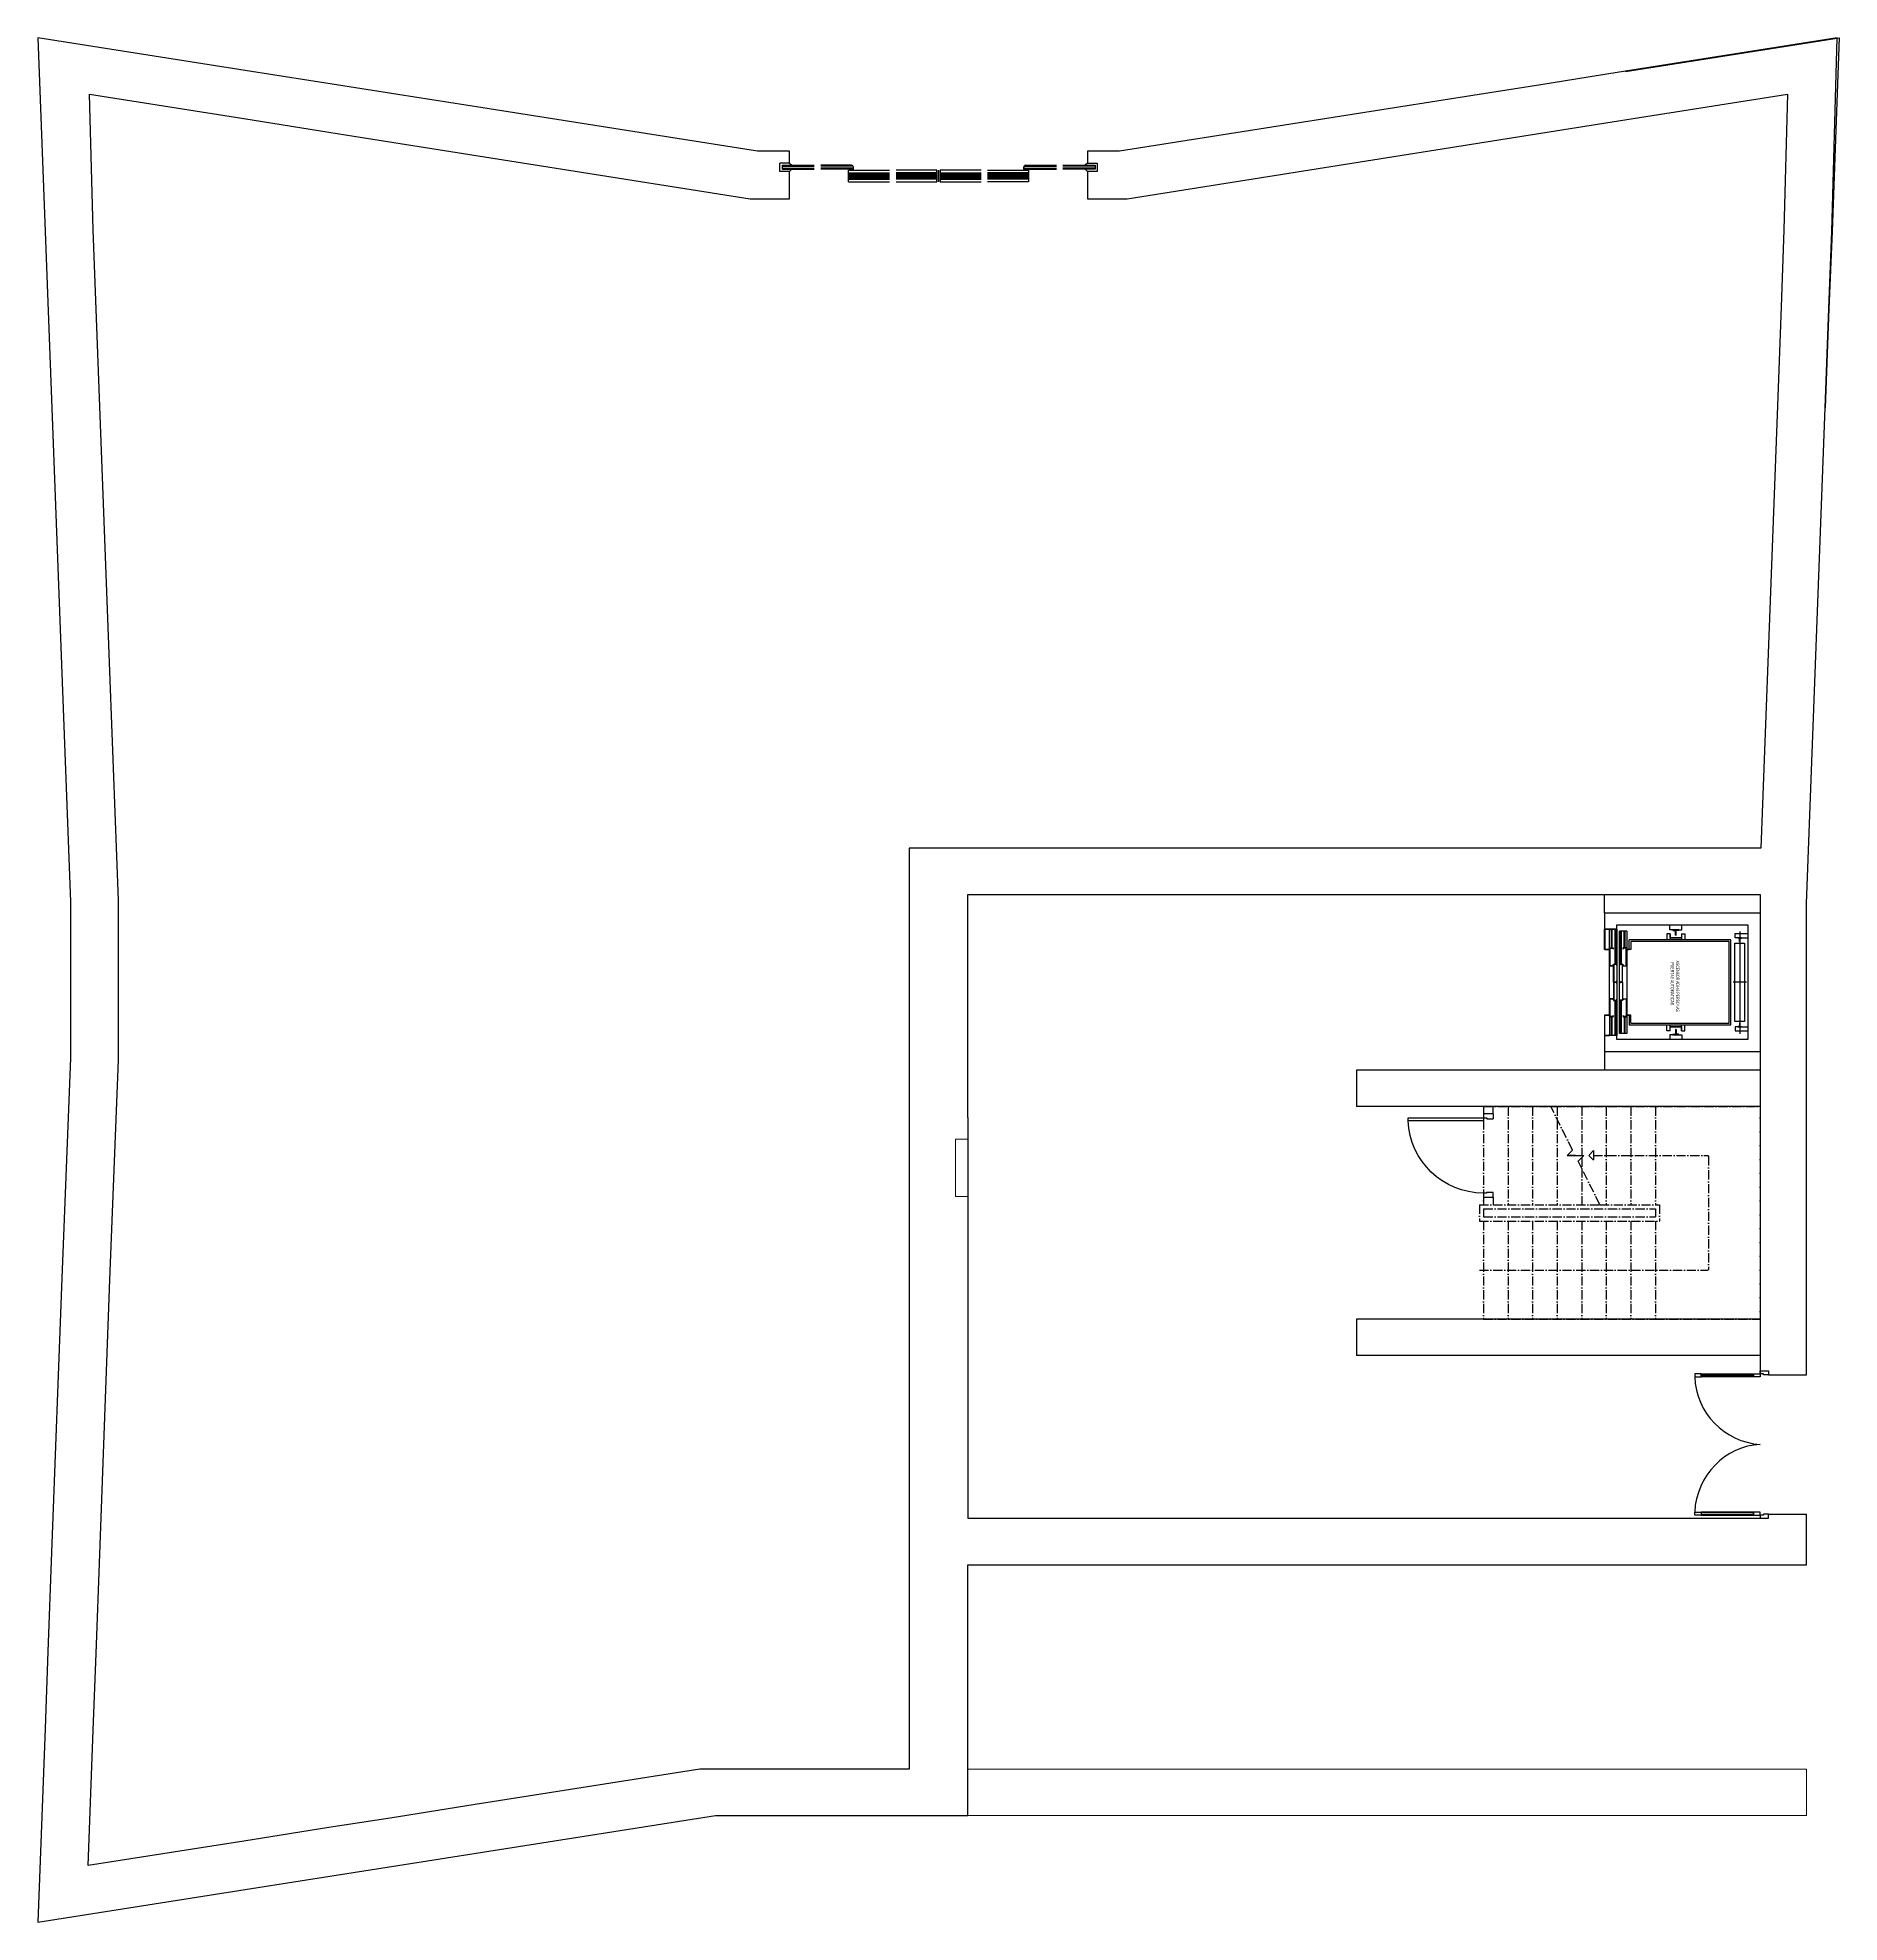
# Model space of a CAD drawing. Header units: millimetres. Extents: x 35844 to 119942, y 7566 to 131569.
# Drawn here: x 39461 to 61475, y 40573 to 63597 of the extents above; entities that cross this region are included whole.
import ezdxf

# ---------------------------------------------------------------- set-up
doc = ezdxf.new("R2010")
doc.units = ezdxf.units.MM
doc.linetypes.add('LTYPE_6', pattern=[168.75, 112.5, -28.125, 0, -28.125])
doc.layers.add('2. RITX_Secundarios', color=3, linetype='Continuous', lineweight=9)
doc.layers.add('MURO', color=1, linetype='Continuous', lineweight=0)
for name, color, linetype in [('Ascensor', 6, 'Continuous'), ('DET-3', 7, 'Continuous'), ('DET-5', 7, 'Continuous'), ('LAYER_3', 15, 'LTYPE_6'), ('www.dwgautocad.com', 7, 'Continuous')]:
    doc.layers.add(name, color=color, linetype=linetype)
doc.styles.get("Standard").update_dxf_attribs({"font": 'arial.ttf', "height": 500})

# ---------------------------------------------------------------- blocks, each defined once
blk = doc.blocks.new('A$C7A17705F')
at = {"color": 0}
for p, q in [((0, 3430), (2600, 3430)), ((600, 2790), (610, 2800)), ((600, 1393), (600, 2790)), ((610, 2800), (1990, 2800)), ((1990, 2800), (2000, 2790)), ((2000, 0), (2000, 2790)), ((0, 2150), (1200, 2150)), ((1200, 1472), (1200, 2200)), ((1200, 2200), (1400, 2200)), ((1250, 50), (1250, 2150)), ((1250, 2150), (1350, 2150)), ((1350, 50), (1350, 2150)), ((1400, 0), (1400, 2200)), ((1400, 2150), (2600, 2150)), ((0, 1850), (1200, 1850)), ((1400, 1850), (2600, 1850)), ((0, 1550), (1200, 1550)), ((1200, 0), (1200, 1472)), ((1400, 1550), (2600, 1550)), ((0, 1250), (600, 1250)), ((600, 1172), (600, 1275)), ((600, 1072), (600, 1172)), ((625, 1250), (757, 1250)), ((757, 1250), (1200, 1250)), ((1400, 1250), (2600, 1250)), ((0, 950), (1200, 950)), ((1400, 950), (2600, 950)), ((0, 650), (1200, 650)), ((1400, 650), (2600, 650)), ((0, 350), (1200, 350)), ((1400, 350), (2600, 350)), ((0, 50), (1200, 50)), ((1250, 50), (1350, 50)), ((1400, 50), (2600, 50)), ((1200, 0), (1400, 0))]:
    blk.add_line(p, q, dxfattribs=at)
for p, q in [((0, 50), (0, 3430)), ((2600, 2150), (2600, 3430)), ((2600, 50), (2600, 2150)), ((540, 1393), (656, 1393)), ((598, 1335), (540, 1393)), ((656, 1393), (598, 1335)), ((1200, 1472), (757, 1250)), ((669, 1206), (600, 1275)), ((600, 1172), (600, 1072)), ((757, 1250), (669, 1206)), ((533, 1138), (0, 872)), ((600, 1072), (533, 1138))]:
    blk.add_line(p, q)
blk = doc.blocks.new('A$C3628088D')
at = {"layer": 'www.dwgautocad.com'}
for p, q in [((35, 820), (35, 900)), ((35, 900), (75, 900)), ((75, 820), (35, 820)), ((75, 820), (35, 820)), ((35, 820), (35, 180)), ((45, 820), (45, 180)), ((65, 820), (45, 820)), ((65, 180), (65, 820)), ((75, 900), (75, 820)), ((75, 180), (75, 820)), ((35, 100), (0, 100)), ((0, 100), (0, 0)), ((35, 180), (35, 100)), ((75, 180), (35, 180)), ((35, 180), (75, 180)), ((35, 60), (35, 100)), ((35, 100), (75, 100)), ((50, 60), (35, 60)), ((45, 180), (65, 180)), ((50, 50), (50, 60)), ((50, 0), (50, 50)), ((75, 100), (75, 180)), ((0, 0), (50, 0))]:
    blk.add_line(p, q, dxfattribs=at)
for points in [[(1725, 900), (1725, 820), (1765, 820), (1765, 900)], [(1725, 180), (1725, 820), (1765, 820), (1765, 180)], [(1735, 180), (1735, 820), (1755, 820), (1755, 180)], [(1725, 100), (1725, 180), (1765, 180), (1765, 100)], [(1765, 100), (1800, 100), (1800, 0), (1750, 0), (1750, 50), (1750, 60), (1765, 60)]]:
    blk.add_lwpolyline(points, close=True, dxfattribs=at)
blk.add_arc((1757, 42), 858, 92.1038, 176.1334, dxfattribs=at)
blk.add_ellipse((70, 105), major_axis=(-772, 326), ratio=0.94084, start_param=-2.726592, end_param=-1.199193, dxfattribs=at)
blk = doc.blocks.new('A$C6F746D9D')
at = {"linetype": 'ByBlock'}
for p, q in [((0.005, 1.049), (0.125, 1.049)), ((0.005, 1.049), (0.005, 0.991)), ((0.085, 0.991), (0.005, 0.991)), ((1.045, 1.001), (0.085, 1.001)), ((0.085, 1.001), (0.085, 0.991)), ((0.125, 1.049), (0.125, 0.966)), ((0.125, 0.966), (1.045, 0.966)), ((1.045, 0.966), (1.045, 1.001))]:
    blk.add_line(p, q, dxfattribs=at)
blk.add_lwpolyline([(0.086, 0.091), (0.086, 0.081), (0.126, 0.081), (0.126, 0.034), (0.006, 0.034), (0.006, 0.091)], close=True, dxfattribs=at)
blk.add_arc((0.124, 1.003), 0.921, 270.1171, 357.7518)

msp = doc.modelspace()

# ---------------------------------------------------------------- linework, layer by layer
for p, q in [((42074, 63186), (39462, 63596)), ((39462, 63596), (39552, 61228)), ((61448, 63597), (58864, 63188)), ((61385, 61231), (61448, 63597)), ((43111, 63022), (42074, 63186)), ((58405, 63115), (57827, 63022)), ((58864, 63188), (58405, 63115)), ((40138, 61250), (40094, 62908)), ((40094, 62908), (41982, 62609)), ((43862, 62904), (43111, 63022)), ((44899, 62741), (43862, 62904)), ((57076, 62904), (56039, 62741)), ((57827, 63022), (57076, 62904)), ((58955, 62609), (60844, 62908)), ((60844, 62908), (60799, 61250)), ((48258, 62212), (44899, 62741)), ((56039, 62741), (52680, 62212)), ((41982, 62609), (43019, 62444)), ((43019, 62444), (43324, 62396)), ((52772, 61627), (58955, 62609)), ((43324, 62396), (48166, 61627)), ((48649, 62212), (48258, 62212)), ((52680, 62212), (52289, 62212)), ((52289, 62212), (52289, 62066)), ((52289, 62066), (52260, 62038)), ((52289, 61962), (52289, 61627)), ((48166, 61627), (48649, 61627)), ((52289, 61627), (52772, 61627)), ((40345, 55748), (40138, 61250)), ((60799, 61250), (60764, 60311)), ((39552, 61228), (39759, 55725)), ((61349, 60289), (61385, 61231)), ((60764, 60311), (60718, 59099)), ((61304, 59077), (61349, 60289)), ((60718, 59099), (60515, 53697)), ((61075, 53018), (61304, 59077)), ((39759, 55725), (39862, 53040)), ((40447, 53062), (40345, 55748)), ((60515, 53697), (50111, 53697)), ((50111, 53697), (50111, 42442)), ((39862, 53040), (39862, 51130)), ((40447, 51107), (40447, 53062)), ((50828, 50407), (50828, 53130)), ((50828, 53130), (60509, 53130)), ((58608, 52907), (58608, 53130)), ((61075, 51130), (61075, 53018)), ((39862, 51130), (39758, 48444)), ((58608, 51207), (58608, 50985)), ((61075, 47260), (61075, 51130)), ((40343, 48421), (40447, 51107)), ((60508, 50985), (55577, 50985)), ((55577, 50985), (55577, 50540)), ((60508, 50540), (55577, 50540)), ((57128, 50540), (57128, 50448)), ((57247, 50448), (57247, 50540)), ((50828, 50407), (50827, 45510)), ((57128, 49433), (57128, 49340)), ((57245, 49433), (57245, 49340)), ((39758, 48444), (39632, 45093)), ((40221, 45070), (40343, 48421)), ((60509, 48530), (60508, 47275)), ((60508, 47940), (55577, 47940)), ((55577, 47940), (55577, 47496)), ((60508, 47496), (55577, 47496)), ((60608, 47260), (61075, 47260)), ((50828, 45510), (60508, 45510)), ((60608, 45560), (61075, 45560)), ((61075, 44942), (61075, 45560)), ((39632, 45093), (39586, 43880)), ((40175, 43858), (40221, 45070)), ((50828, 41876), (50828, 44942)), ((50828, 44942), (61075, 44942)), ((39586, 43880), (39551, 42941)), ((40140, 42919), (40175, 43858)), ((39551, 42941), (39461, 40573)), ((40077, 41266), (40140, 42919)), ((47551, 42442), (44806, 42010)), ((50111, 42442), (47551, 42442)), ((44806, 42010), (43769, 41847)), ((43018, 41729), (41981, 41566)), ((43769, 41847), (43018, 41729)), ((44898, 41428), (47743, 41876)), ((47743, 41876), (50828, 41876)), ((41981, 41566), (40077, 41266)), ((43110, 41147), (43861, 41265)), ((43861, 41265), (44898, 41428)), ((42073, 40984), (43110, 41147)), ((39461, 40573), (42073, 40984))]:
    msp.add_line(p, q)
for points in [[(58864, 63186), (61475, 63596), (61386, 61228), (61349, 60289), (61303, 59076)], [(60509, 53697), (60509, 53697)], [(60509, 53130), (60509, 48530)], [(60509, 52563), (60509, 52563)]]:
    msp.add_lwpolyline(points)
at = {"layer": '2. RITX_Secundarios'}
msp.add_lwpolyline([(50678, 50140), (50828, 50140), (50828, 49440), (50678, 49440)], close=True, dxfattribs=at)
at = {"layer": 'Ascensor'}
for p, q in [((58608, 52907), (60508, 52907)), ((58608, 52907), (58608, 52707)), ((58758, 52757), (60358, 52757)), ((58758, 52707), (58758, 52757)), ((59403, 52697), (59403, 52757)), ((59553, 52697), (59553, 52757)), ((60358, 52757), (60358, 51357)), ((60508, 52907), (60508, 51207)), ((58608, 52707), (58758, 52707)), ((58608, 52457), (58608, 52707)), ((58608, 52707), (58668, 52707)), ((58666, 52705), (58610, 52705)), ((58610, 52705), (58610, 52459)), ((58666, 52705), (58666, 52692)), ((58666, 52692), (58668, 52692)), ((58758, 52707), (58668, 52707)), ((58668, 52472), (58668, 52707)), ((58688, 52707), (58688, 52477)), ((58698, 52477), (58698, 52707)), ((58733, 52707), (58733, 52278)), ((58743, 52278), (58743, 52707)), ((58758, 52707), (58758, 51407)), ((58878, 52682), (58788, 52682)), ((58788, 51432), (58788, 52682)), ((58803, 52682), (58803, 52278)), ((58813, 52278), (58813, 52682)), ((58848, 52478), (58848, 52682)), ((58858, 52478), (58858, 52682)), ((58878, 52682), (58878, 51432)), ((60148, 52577), (58908, 52577)), ((58908, 52459), (58908, 52577)), ((60128, 52557), (58928, 52557)), ((58928, 52557), (58928, 52457)), ((59367, 52650), (59367, 52577)), ((59407, 52650), (59367, 52650)), ((59443, 52697), (59403, 52697)), ((59407, 52597), (59407, 52650)), ((59407, 52650), (59410, 52650)), ((59407, 52597), (59407, 52577)), ((59549, 52597), (59407, 52597)), ((59410, 52650), (59410, 52600)), ((59546, 52600), (59410, 52600)), ((59478, 52697), (59443, 52697)), ((59443, 52697), (59443, 52694)), ((59446, 52691), (59443, 52694)), ((59446, 52691), (59473, 52690)), ((59475, 52688), (59473, 52690)), ((59474, 52665), (59475, 52667)), ((59474, 52632), (59474, 52665)), ((59478, 52632), (59474, 52632)), ((59475, 52667), (59475, 52688)), ((59513, 52697), (59478, 52697)), ((59478, 52632), (59483, 52632)), ((59483, 52690), (59481, 52688)), ((59481, 52667), (59481, 52688)), ((59483, 52665), (59481, 52667)), ((59510, 52691), (59483, 52690)), ((59483, 52632), (59483, 52665)), ((59513, 52694), (59510, 52691)), ((59513, 52697), (59553, 52697)), ((59513, 52697), (59513, 52694)), ((59549, 52650), (59546, 52650)), ((59546, 52650), (59546, 52600)), ((59549, 52650), (59549, 52597)), ((59549, 52650), (59589, 52650)), ((59549, 52597), (59549, 52577)), ((59589, 52650), (59589, 52577)), ((60128, 51557), (60128, 52557)), ((60148, 51537), (60148, 52577)), ((60198, 52537), (60318, 52537)), ((60198, 51577), (60198, 52537)), ((60201, 52602), (60201, 52652)), ((60201, 52652), (60358, 52652)), ((60236, 52602), (60201, 52602)), ((60258, 52602), (60236, 52602)), ((60236, 52602), (60236, 52599)), ((60238, 52597), (60236, 52599)), ((60253, 52597), (60238, 52597)), ((60256, 52594), (60253, 52597)), ((60256, 52557), (60256, 52594)), ((60258, 52557), (60256, 52557)), ((60258, 52677), (60258, 51428)), ((60281, 52602), (60258, 52602)), ((60258, 52557), (60261, 52557)), ((60264, 52597), (60261, 52594)), ((60261, 52557), (60261, 52594)), ((60264, 52597), (60279, 52597)), ((60281, 52599), (60279, 52597)), ((60281, 52602), (60358, 52602)), ((60281, 52602), (60281, 52599)), ((60318, 52537), (60318, 51577)), ((58668, 52457), (58608, 52457)), ((58610, 52459), (58666, 52459)), ((58668, 52472), (58666, 52472)), ((58666, 52472), (58666, 52459)), ((58668, 52457), (58668, 52472)), ((58668, 51657), (58668, 52457)), ((58673, 52477), (58713, 52477)), ((58673, 52477), (58673, 52257)), ((58675, 52259), (58675, 52475)), ((58675, 52475), (58711, 52475)), ((58711, 52475), (58711, 52462)), ((58713, 52462), (58711, 52462)), ((58713, 52272), (58711, 52272)), ((58711, 52272), (58711, 52259)), ((58713, 52477), (58713, 52462)), ((58713, 52257), (58713, 52272)), ((58718, 52058), (58718, 52278)), ((58718, 52278), (58758, 52278)), ((58756, 52276), (58720, 52276)), ((58720, 52276), (58720, 52060)), ((58756, 52263), (58756, 52276)), ((58803, 52278), (58788, 52278)), ((58826, 52276), (58790, 52276)), ((58790, 52276), (58790, 52263)), ((58813, 52278), (58803, 52278)), ((58828, 52278), (58813, 52278)), ((58826, 52060), (58826, 52276)), ((58828, 52058), (58828, 52278)), ((58848, 52478), (58833, 52478)), ((58833, 52478), (58833, 52463)), ((58833, 52463), (58835, 52463)), ((58833, 52258), (58833, 52273)), ((58833, 52273), (58835, 52273)), ((58835, 52463), (58835, 52476)), ((58835, 52476), (58871, 52476)), ((58835, 52273), (58835, 52260)), ((58858, 52478), (58848, 52478)), ((58873, 52478), (58858, 52478)), ((58871, 52260), (58871, 52476)), ((58873, 52258), (58873, 52478)), ((58878, 52472), (58880, 52472)), ((58928, 52457), (58878, 52457)), ((58880, 52472), (58880, 52459)), ((58880, 52459), (58908, 52459)), ((58673, 52257), (58713, 52257)), ((58711, 52259), (58675, 52259)), ((58758, 52058), (58718, 52058)), ((58758, 52056), (58718, 52056)), ((58718, 52056), (58718, 51836)), ((58720, 52060), (58756, 52060)), ((58756, 52054), (58720, 52054)), ((58720, 52054), (58720, 51838)), ((58758, 52263), (58756, 52263)), ((58756, 52060), (58756, 52073)), ((58756, 52073), (58758, 52073)), ((58756, 52041), (58756, 52054)), ((58758, 52041), (58756, 52041)), ((58790, 52263), (58788, 52263)), ((58790, 52073), (58788, 52073)), ((58788, 52073), (58788, 52057)), ((58828, 52058), (58788, 52058)), ((58788, 52057), (58788, 52041)), ((58828, 52056), (58788, 52056)), ((58790, 52041), (58788, 52041)), ((58790, 52060), (58790, 52073)), ((58826, 52060), (58790, 52060)), ((58826, 52054), (58790, 52054)), ((58790, 52054), (58790, 52041)), ((58826, 52054), (58826, 51838)), ((58828, 52056), (58828, 51836)), ((58833, 52258), (58873, 52258)), ((58835, 52260), (58871, 52260)), ((60340, 52057), (60178, 52057)), ((58673, 51637), (58673, 51857)), ((58673, 51857), (58713, 51857)), ((58675, 51639), (58675, 51855)), ((58675, 51855), (58711, 51855)), ((58711, 51855), (58711, 51842)), ((58711, 51842), (58713, 51842)), ((58713, 51857), (58713, 51842)), ((58718, 51836), (58758, 51836)), ((58720, 51838), (58756, 51838)), ((58733, 51836), (58733, 51407)), ((58743, 51407), (58743, 51836)), ((58756, 51838), (58756, 51851)), ((58756, 51851), (58758, 51851)), ((58790, 51851), (58788, 51851)), ((58803, 51836), (58788, 51836)), ((58790, 51838), (58790, 51851)), ((58826, 51838), (58790, 51838)), ((58813, 51836), (58803, 51836)), ((58803, 51836), (58803, 51432)), ((58828, 51836), (58813, 51836)), ((58813, 51432), (58813, 51836)), ((58833, 51856), (58873, 51856)), ((58833, 51856), (58833, 51841)), ((58833, 51841), (58835, 51841)), ((58835, 51841), (58835, 51854)), ((58835, 51854), (58871, 51854)), ((58871, 51854), (58871, 51638)), ((58873, 51856), (58873, 51636)), ((58668, 51657), (58608, 51657)), ((58608, 51657), (58608, 51407)), ((58610, 51409), (58610, 51655)), ((58610, 51655), (58666, 51655)), ((58666, 51642), (58666, 51655)), ((58668, 51642), (58666, 51642)), ((58668, 51657), (58668, 51642)), ((58668, 51642), (58668, 51422)), ((58673, 51637), (58713, 51637)), ((58711, 51639), (58675, 51639)), ((58688, 51637), (58688, 51407)), ((58698, 51407), (58698, 51637)), ((58713, 51652), (58711, 51652)), ((58711, 51652), (58711, 51639)), ((58713, 51637), (58713, 51652)), ((58835, 51651), (58833, 51651)), ((58833, 51651), (58833, 51636)), ((58833, 51636), (58848, 51636)), ((58835, 51638), (58835, 51651)), ((58871, 51638), (58835, 51638)), ((58848, 51636), (58858, 51636)), ((58848, 51636), (58848, 51432)), ((58858, 51636), (58873, 51636)), ((58858, 51432), (58858, 51636)), ((58928, 51657), (58878, 51657)), ((58878, 51642), (58880, 51642)), ((58880, 51642), (58880, 51655)), ((58880, 51655), (58908, 51655)), ((58908, 51655), (58908, 51537)), ((58928, 51557), (58928, 51657)), ((60318, 51577), (60198, 51577)), ((58758, 51407), (58608, 51407)), ((58608, 51407), (58608, 51207)), ((58608, 51407), (58668, 51407)), ((58666, 51409), (58610, 51409)), ((58666, 51409), (58666, 51422)), ((58666, 51422), (58668, 51422)), ((58668, 51422), (58668, 51407)), ((58758, 51407), (58668, 51407)), ((58758, 51357), (58758, 51407)), ((60358, 51357), (58758, 51357)), ((58878, 51432), (58788, 51432)), ((58908, 51537), (60148, 51537)), ((58928, 51557), (60128, 51557)), ((59367, 51464), (59367, 51537)), ((59407, 51464), (59367, 51464)), ((59443, 51417), (59403, 51417)), ((59403, 51417), (59403, 51357)), ((59407, 51517), (59407, 51537)), ((59407, 51464), (59407, 51517)), ((59407, 51517), (59549, 51517)), ((59407, 51464), (59410, 51464)), ((59410, 51464), (59410, 51514)), ((59410, 51514), (59546, 51514)), ((59443, 51420), (59446, 51423)), ((59443, 51417), (59443, 51420)), ((59443, 51417), (59478, 51417)), ((59446, 51423), (59473, 51425)), ((59473, 51425), (59475, 51426)), ((59478, 51482), (59474, 51482)), ((59474, 51482), (59474, 51449)), ((59474, 51449), (59475, 51448)), ((59475, 51448), (59475, 51426)), ((59478, 51482), (59483, 51482)), ((59478, 51417), (59513, 51417)), ((59483, 51449), (59481, 51448)), ((59481, 51448), (59481, 51427)), ((59481, 51427), (59483, 51425)), ((59483, 51482), (59483, 51449)), ((59510, 51423), (59483, 51425)), ((59510, 51423), (59513, 51420)), ((59513, 51417), (59513, 51420)), ((59513, 51417), (59553, 51417)), ((59546, 51464), (59546, 51514)), ((59549, 51464), (59546, 51464)), ((59549, 51517), (59549, 51537)), ((59549, 51517), (59549, 51464)), ((59549, 51464), (59589, 51464)), ((59553, 51417), (59553, 51357)), ((59589, 51464), (59589, 51537)), ((60236, 51512), (60201, 51512)), ((60201, 51512), (60201, 51462)), ((60201, 51462), (60358, 51462)), ((60236, 51515), (60238, 51517)), ((60236, 51512), (60236, 51515)), ((60236, 51512), (60258, 51512)), ((60253, 51517), (60238, 51517)), ((60253, 51517), (60256, 51520)), ((60258, 51557), (60256, 51557)), ((60256, 51557), (60256, 51520)), ((60258, 51557), (60261, 51557)), ((60258, 51512), (60281, 51512)), ((60261, 51557), (60261, 51520)), ((60261, 51520), (60264, 51517)), ((60264, 51517), (60279, 51517)), ((60279, 51517), (60281, 51515)), ((60281, 51512), (60281, 51515)), ((60281, 51512), (60358, 51512)), ((60508, 51207), (58608, 51207))]:
    msp.add_line(p, q, dxfattribs=at)
at = {"layer": 'DET-3'}
for p, q in [((48649, 62066), (48649, 62212)), ((48529, 61962), (48529, 62066)), ((48649, 62066), (48529, 62066)), ((48649, 61962), (48529, 61962)), ((48649, 62066), (48678, 62038)), ((48649, 61962), (48678, 61990)), ((48649, 61627), (48649, 61962))]:
    msp.add_line(p, q, dxfattribs=at)
at = {"layer": 'DET-3', "color": 7}
for p, q in [((49369, 61977), (49869, 61977)), ((49369, 61837), (49369, 61977)), ((49429, 61977), (49429, 62014)), ((51509, 61977), (51509, 62014)), ((49369, 61837), (49869, 61837))]:
    msp.add_line(p, q, dxfattribs=at)
for points in [[(49949, 61837), (50449, 61837), (50449, 61977), (49949, 61977)], [(50989, 61977), (50489, 61977), (50489, 61837), (50989, 61837)], [(51069, 61977), (51569, 61977), (51569, 61837), (51069, 61837)]]:
    msp.add_lwpolyline(points, dxfattribs=at)
at = {"layer": 'DET-3'}
msp.add_lwpolyline([(52289, 62066), (52409, 62066), (52409, 61962), (52289, 61962), (52260, 61990)], dxfattribs=at)
at = {"layer": 'DET-5', "color": 5}
for p, q in [((48557, 62038), (48557, 61990)), ((48557, 62038), (48949, 62038)), ((48557, 62027), (48949, 62027)), ((48557, 62002), (48949, 62002)), ((48557, 61990), (48949, 61990)), ((49404, 62038), (49029, 62038)), ((49424, 62027), (49029, 62027)), ((49425, 62002), (49029, 62002)), ((49404, 61990), (49029, 61990)), ((49369, 61946), (49869, 61946)), ((50449, 61946), (49949, 61946)), ((50489, 61946), (50989, 61946)), ((51569, 61946), (51069, 61946)), ((51513, 62002), (51909, 62002)), ((51514, 62027), (51909, 62027)), ((51534, 62038), (51909, 62038)), ((51534, 61990), (51909, 61990)), ((52381, 62027), (51989, 62027)), ((52381, 62002), (51989, 62002)), ((49369, 61930), (49869, 61930)), ((49369, 61914), (49869, 61914)), ((49369, 61899), (49869, 61899)), ((49369, 61883), (49869, 61883)), ((49369, 61867), (49869, 61867)), ((50449, 61930), (49949, 61930)), ((50449, 61914), (49949, 61914)), ((50449, 61899), (49949, 61899)), ((50449, 61883), (49949, 61883)), ((50449, 61867), (49949, 61867)), ((50489, 61930), (50989, 61930)), ((50489, 61914), (50989, 61914)), ((50489, 61899), (50989, 61899)), ((50489, 61883), (50989, 61883)), ((50489, 61867), (50989, 61867)), ((51569, 61930), (51069, 61930)), ((51569, 61914), (51069, 61914)), ((51569, 61899), (51069, 61899)), ((51569, 61883), (51069, 61883)), ((51569, 61867), (51069, 61867))]:
    msp.add_line(p, q, dxfattribs=at)
msp.add_lwpolyline([(50469, 61977), (50469, 61837)], close=True, dxfattribs=at)
msp.add_lwpolyline([(51989, 62038), (52381, 62038), (52381, 61990), (51989, 61990)], dxfattribs=at)
for centre, start, end in [((49405, 62014), 270, 90), ((51533, 62014), 90, 270)]:
    msp.add_arc(centre, 24, start, end, dxfattribs=at)
at = {"layer": 'MURO'}
for p, q in [((50828, 42442), (61075, 42442)), ((61075, 42442), (61075, 41876)), ((61075, 41876), (50828, 41876))]:
    msp.add_line(p, q, dxfattribs=at)

# ---------------------------------------------------------------- block references
at = {"xscale": -1000, "yscale": 1000, "zscale": 999.9999999999999, "rotation": 1.840674372921569e-05}
msp.add_blockref('A$C6F746D9D', (57252, 49399), dxfattribs=at)
at = {"layer": 'LAYER_3', "rotation": 270}
msp.add_blockref('A$C7A17705F', (57078, 50540), dxfattribs=at)
at = {"layer": 'www.dwgautocad.com', "rotation": 90}
msp.add_blockref('A$C3628088D', (60608, 45510), dxfattribs=at)

# ---------------------------------------------------------------- texts
at = {"layer": 'Ascensor', "width": 0.610389}
for s, p in [('  PUERTAS AUTOMATICAS', (59415, 52322)), ('ASCENSOR ADH 6 PERSONAS', (59480, 52322))]:
    msp.add_text(s, height=40, rotation=270, dxfattribs=at).set_placement(p)

doc.saveas('drawing.dxf')
